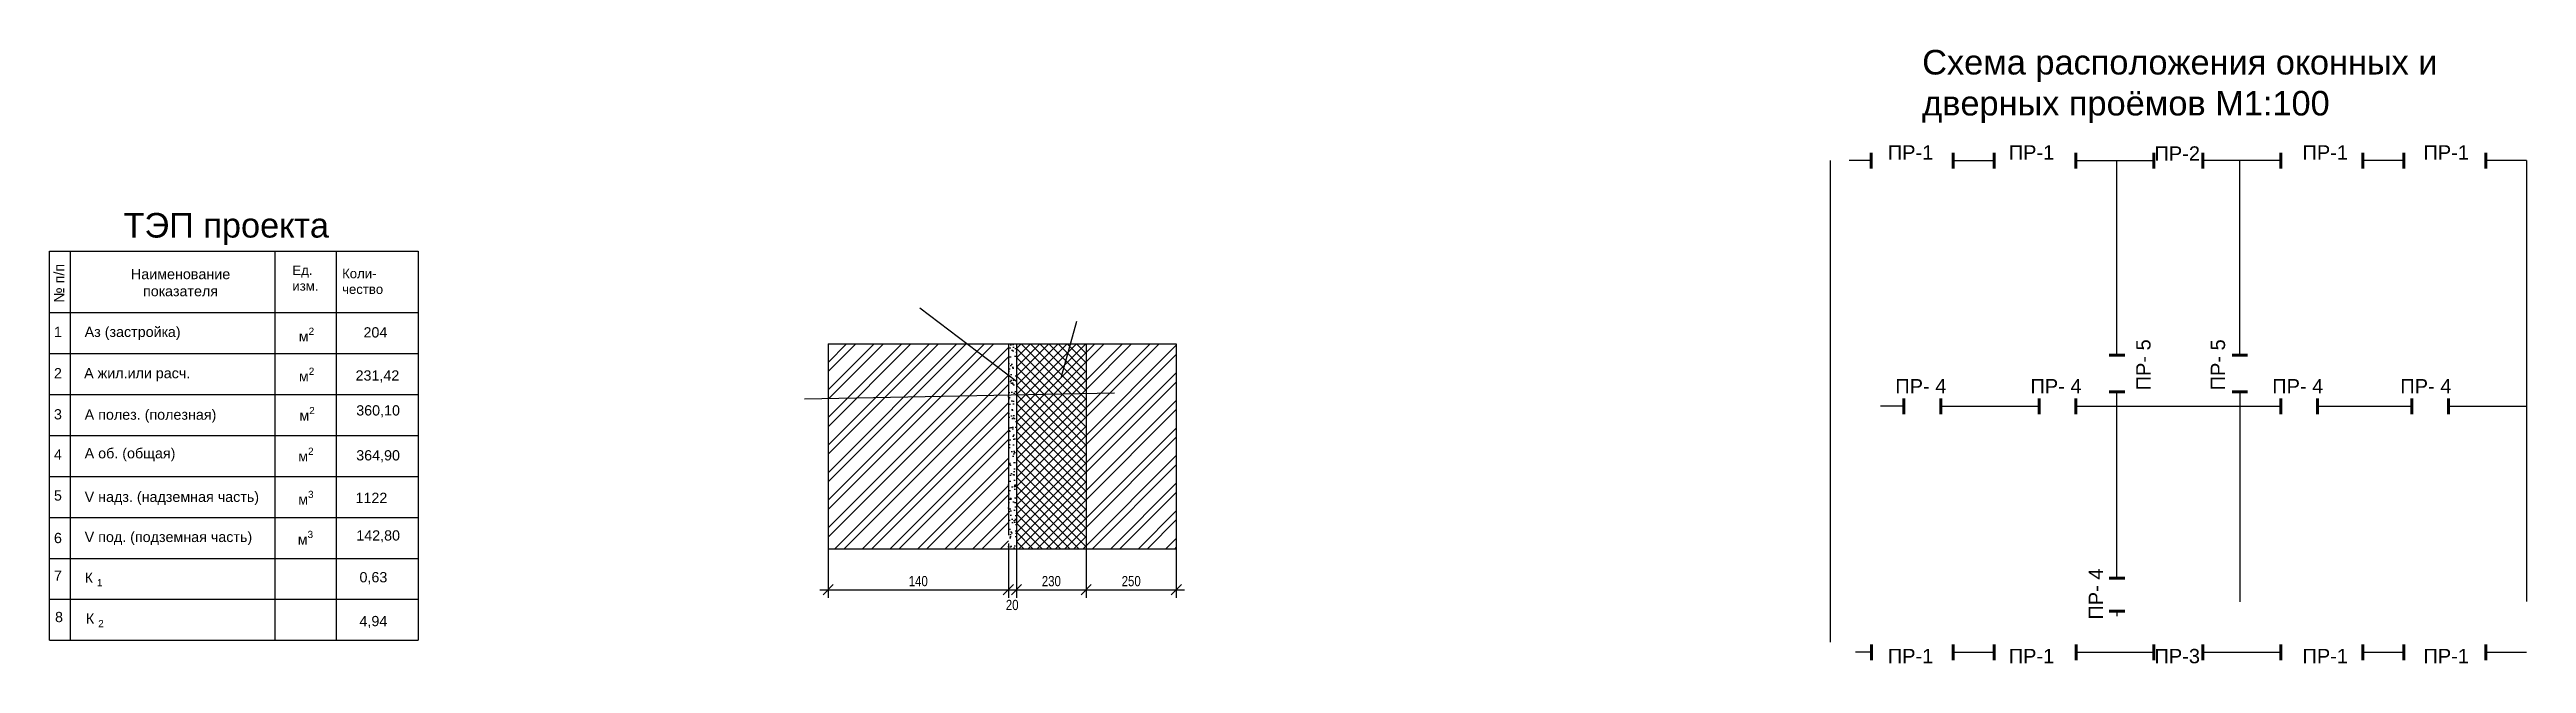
# Model space of a CAD drawing. Header units: millimetres. Extents: x -229914 to 856942, y -268655 to 87212.
# Drawn here: x 252975 to 313458, y -49221 to -34237 of the extents above; entities that cross this region are included whole.
import ezdxf

# ---------------------------------------------------------------- set-up
doc = ezdxf.new("R2010")
doc.units = ezdxf.units.MM
doc.linetypes.add('DASHDOT_axis', pattern=[24, 20, -1.5, 1, -1.5])
doc.layers.add('каменные и деревянные эл', color=7, linetype='Continuous', lineweight=60)
doc.layers.add('Ось', color=7, linetype='DASHDOT_axis', lineweight=25)
doc.styles.add('_ТЕКСТОВЫЙ', font='arial.ttf', dxfattribs={"width": 0.8})
doc.styles.get("Standard").update_dxf_attribs({"font": 'arial.ttf'})
doc.dimstyles.new('_GOST(Annotative)', dxfattribs={"dimscale": 100, "dimtxt": 2.5, "dimasz": 2.5, "dimexe": 2, "dimexo": 2, "dimgap": 0.8, "dimtad": 1, "dimtxsty": '_ТЕКСТОВЫЙ', "dimblk": 'OBLIQUE', "dimcen": 2.5, "dimdle": 2, "dimaunit": 1, "dimadec": 0, "dimazin": 0, "dimtfac": 1, "dimtmove": 1, "dimatfit": 3, "dimldrblk": 'DOT', "dimfxl": 1, "dimarcsym": 2})

msp = doc.modelspace()

# ---------------------------------------------------------------- texts
at = {"lineweight": 25}
for s, width, gutter_width, insert, char_height, attachment_point in [('\\pxt12;Схема расположения оконных и дверных проёмов М1:100', 12735.2669893, 12.5, (298701.97401, -34245.65561), 600, 1), ('ТЭП проекта', 5300.9394808, 12.5, (254780.54631, -38225.73752), 600, 1), ('\\pxqc;Наименование показателя', 3965.8234745, 1250, (258157.4568, -39591.387), 250, 3), ('\\pxql;Ед.\\Pизм.', 542.4934643, 1250, (259447.37363, -39508.59472), 230, 3), ('\\pxql,tD,3;Коли-\\Pчество', 861.4785405, 1250, (260980.26496, -39588.46632), 230, 3), ('\\pxa0.66667,sm1.07917;1', 110.1427955, 1250, (253277.04436, -41003.00352), 250, 3), ('Аз (застройка)', 3371.4609317, 1250, (253832.69225, -41002.22726), 250, 1), ('\\A1;\\pxa0.66667,sm1.07917;м{\\H0.7x;\\S2^ ;}', 110.1427955, 1250, (259437.24429, -41025.32737), 250, 3), ('\\pxa0.66667,sm1.07917;204', 110.1427955, 1250, (261223.40357, -41014.39625), 250, 3), ('\\pxa0.66667,sm1.07917;2', 110.1427955, 1250, (253277.04436, -42011.24895), 250, 3), ('А жил.или расч.', 4232.3444936, 1250, (253819.50613, -42009.50557), 250, 1), ('\\A1;\\pxa0.66667,sm1.07917;м{\\H0.7x;\\S2^ ;}', 110.1427955, 1250, (259440.10987, -42001.80575), 250, 3), ('\\pxa0.66667,sm1.07917;231,42', 110.1427955, 1250, (261515.78775, -42067.17343), 250, 3), ('360,10', 110.1427955, 1250, (261531.98619, -42918.80167), 250, 3), ('\\pxa0.66667,sm1.07917;3', 110.1427955, 1250, (253277.04436, -43014.72394), 250, 3), ('А полез. (полезная)', 3371.4609317, 1250, (253832.69225, -43022.1601), 250, 1), ('\\A1;\\pxa0.66667,sm1.07917;м{\\H0.7x;\\S2^ ;}', 110.1427955, 1250, (259451.52779, -42959.73339), 250, 3), ('\\pxa0.66667,sm1.07917;4', 110.1427955, 1250, (253277.04436, -43996.60974), 250, 3), ('А об. (общая)', 3650.2703697, 1250, (253832.69225, -43965.26121), 250, 1), ('\\A1;\\pxa0.66667,sm1.07917;м{\\H0.7x;\\S2^ ;}', 110.1427955, 1250, (259422.90447, -43954.1637), 250, 3), ('\\pxa0.66667,sm1.07917;364,90', 110.1427955, 1250, (261531.97424, -44015.59629), 250, 3), ('\\pxa0.66667,sm1.07917;5', 110.1427955, 1250, (253277.04436, -44996.12461), 250, 3), ('V надз. (надземная часть)', 4342.4952188, 1250, (253832.69225, -45028.30967), 250, 1), ('\\A1;\\pxa0.66667,sm1.07917;м{\\H0.7x;\\S3^ ;}', 110.1427955, 1250, (259422.90447, -45007.52664), 250, 3), ('\\pxa0.66667,sm1.07917;1122', 110.1427955, 1250, (261223.40357, -45055.13554), 250, 3), ('\\pxa0.66667,sm1.07917;6', 110.1427955, 1250, (253277.04436, -46034.07886), 250, 3), ('V под. (подземная часть)', 4374.3203343, 1250, (253832.69225, -46007.7807), 250, 1), ('\\A1;\\pxa0.66667,sm1.07917;м{\\H0.7x;\\S3^ ;}', 110.1427955, 1250, (259410.90285, -45983.96037), 250, 3), ('\\pxa0.66667,sm1.07917;142,80', 110.1427955, 1250, (261533.10921, -45971.28099), 250, 3), ('\\pxa0.66667,sm1.07917;7', 110.1427955, 1250, (253277.04436, -46953.18392), 250, 3), ('\\A1;К {\\H0.7x;\\S^ 1;} ', 4183.3628146, 1250, (253832.69225, -47001.57325), 250, 1), ('\\pxa0.66667,sm1.07917;0,63', 110.1427955, 1250, (261223.40357, -46990.65453), 250, 3), ('\\pxa0.66667,sm1.07917;8', 110.1427955, 1250, (253303.61592, -47962.65241), 250, 3), ('\\A1;К {\\H0.7x;\\S^ 2;}', 4183.3628146, 1250, (253862.78191, -48000.67833), 250, 1), ('\\pxa0.66667,sm1.07917;4,94', 110.1427955, 1250, (261223.40357, -48061.64213), 250, 3)]:
    msp.add_mtext_dynamic_manual_height_columns(s, width=width, gutter_width=gutter_width, heights=[0], dxfattribs=dict(at, insert=insert, char_height=char_height, attachment_point=attachment_point))
at = {"char_height": 350}
for s, width, heights, insert, attachment_point in [('ПР-1', 110.1427955, [0], (298974.35485, -36572.14798), 3), ('ПР-1', 110.1427955, [0], (301927.72041, -36572.14798), 3), ('ПР-2', 110.1427955, [0], (305486.19239, -36599.25408), 3), ('ПР-1', 110.1427955, [0], (307988.92893, -36572.14798), 1), ('ПР-1', 110.1427955, [0], (310942.29449, -36572.14798), 1), ('ПР- 4', 1345.129436, [0], (299293.39559, -42629.11333), 9), ('ПР- 4', 1345.129436, [0], (302593.22215, -42629.11333), 9), ('ПР- 4', 1345.129436, [0], (308497.84438, -42629.11333), 9), ('ПР- 4', 1345.129436, [0], (311625.18246, -42629.11333), 9), ('ПР-1', 110.1427955, [0], (298974.35485, -49214.73788), 9), ('ПР-1', 110.1427955, [0], (301927.72041, -49214.73788), 9), ('ПР-3', 110.1427955, [362.88783], (305486.16942, -49220.94525), 9), ('ПР-1', 110.1427955, [0], (307988.92893, -49214.73788), 7), ('ПР-1', 110.1427955, [0], (310942.29449, -49214.73788), 7)]:
    msp.add_mtext_dynamic_manual_height_columns(s, width=width, gutter_width=1250, heights=heights, dxfattribs=dict(at, insert=insert, attachment_point=attachment_point))
at = {"lineweight": 25, "insert": (253082.35683, -39468.19142), "char_height": 250, "attachment_point": 3, "rotation": 90}
msp.add_mtext_dynamic_manual_height_columns('№ п/п', width=932.8863684, gutter_width=1250, heights=[0], dxfattribs=at)
at = {"char_height": 350, "attachment_point": 9, "rotation": 90}
for s, insert in [('ПР- 5', (304283.57305, -41308.9237)), ('ПР- 5', (306103.33112, -41308.9237)), ('ПР- 4', (303119.06362, -46903.91883))]:
    msp.add_mtext_dynamic_manual_height_columns(s, width=1345.129436, gutter_width=1250, heights=[0], dxfattribs=dict(at, insert=insert))

# ---------------------------------------------------------------- blocks, each defined once
blk = doc.blocks.new('_Oblique')
at = {"color": 0, "linetype": 'ByBlock', "lineweight": -2}
blk.add_line((-0.5, -0.5), (0.5, 0.5), dxfattribs=at)
blk = doc.blocks.new('*D1086')
at = {"color": 0, "lineweight": -2, "transparency": 16777216}
for p, q in [((271988, -46377), (271988, -47621)), ((276388, -46292), (276388, -47621)), ((271788, -47421), (276588, -47421))]:
    blk.add_line(p, q, dxfattribs=at)
at = {"layer": 'Defpoints', "color": 0, "transparency": 16777216}
for p in [(271988, -46177), (276388, -46092), (276388, -47421)]:
    blk.add_point(p, dxfattribs=at)
at = {"color": 0, "lineweight": -2, "transparency": 16777216, "xscale": 250, "yscale": 250, "zscale": 250, "rotation": 180}
blk.add_blockref('_Oblique', (271988, -47421), dxfattribs=at)
at = {"color": 0, "lineweight": -2, "transparency": 16777216, "xscale": 250, "yscale": 250, "zscale": 250}
blk.add_blockref('_Oblique', (276388, -47421), dxfattribs=at)
at = {"color": 0, "transparency": 16777216, "insert": (274188, -47213), "char_height": 250, "attachment_point": 5, "style": '_ТЕКСТОВЫЙ'}
blk.add_mtext('140', dxfattribs=at)
blk = doc.blocks.new('_Dot')
at = {"color": 0, "linetype": 'ByBlock', "lineweight": -2}
blk.add_line((-0.5, 0), (-1, 0), dxfattribs=at)
at = {"color": 0, "linetype": 'ByBlock', "lineweight": 25, "const_width": 0.5}
blk.add_lwpolyline([(-0.25, 0, 1), (0.25, 0, 1)], format="xyb", close=True, dxfattribs=at)
blk = doc.blocks.new('*D1087')
at = {"color": 0, "lineweight": -2, "transparency": 16777216}
for p, q in [((276388, -46292), (276388, -47621)), ((276588, -46279), (276588, -47621)), ((276188, -47421), (276788, -47421))]:
    blk.add_line(p, q, dxfattribs=at)
at = {"layer": 'Defpoints', "color": 0, "transparency": 16777216}
for p in [(276388, -46092), (276588, -46079), (276588, -47421)]:
    blk.add_point(p, dxfattribs=at)
at = {"color": 0, "lineweight": -2, "transparency": 16777216, "xscale": 250, "yscale": 250, "zscale": 250, "rotation": 180}
blk.add_blockref('_Oblique', (276388, -47421), dxfattribs=at)
at = {"color": 0, "lineweight": -2, "transparency": 16777216, "xscale": 250, "yscale": 250, "zscale": 250}
blk.add_blockref('_Oblique', (276588, -47421), dxfattribs=at)
at = {"color": 0, "transparency": 16777216, "insert": (276482, -47795), "char_height": 250, "attachment_point": 5, "style": '_ТЕКСТОВЫЙ'}
blk.add_mtext('20', dxfattribs=at)
blk = doc.blocks.new('*D1088')
at = {"color": 0, "lineweight": -2, "transparency": 16777216}
for p, q in [((276588, -46279), (276588, -47621)), ((278288, -46425), (278288, -47621)), ((276388, -47421), (278488, -47421))]:
    blk.add_line(p, q, dxfattribs=at)
at = {"layer": 'Defpoints', "color": 0, "transparency": 16777216}
for p in [(276588, -46079), (278288, -46225), (278288, -47421)]:
    blk.add_point(p, dxfattribs=at)
at = {"color": 0, "lineweight": -2, "transparency": 16777216, "xscale": 250, "yscale": 250, "zscale": 250, "rotation": 180}
blk.add_blockref('_Oblique', (276588, -47421), dxfattribs=at)
at = {"color": 0, "lineweight": -2, "transparency": 16777216, "xscale": 250, "yscale": 250, "zscale": 250}
blk.add_blockref('_Oblique', (278288, -47421), dxfattribs=at)
at = {"color": 0, "transparency": 16777216, "insert": (277438, -47213), "char_height": 250, "attachment_point": 5, "style": '_ТЕКСТОВЫЙ'}
blk.add_mtext('230', dxfattribs=at)
blk = doc.blocks.new('*D1089')
at = {"color": 0, "lineweight": -2, "transparency": 16777216}
for p, q in [((278288, -46425), (278288, -47621)), ((280488, -46288), (280488, -47621)), ((278088, -47421), (280688, -47421))]:
    blk.add_line(p, q, dxfattribs=at)
at = {"layer": 'Defpoints', "color": 0, "transparency": 16777216}
for p in [(278288, -46225), (280488, -46088), (280488, -47421)]:
    blk.add_point(p, dxfattribs=at)
at = {"color": 0, "lineweight": -2, "transparency": 16777216, "xscale": 250, "yscale": 250, "zscale": 250, "rotation": 180}
blk.add_blockref('_Oblique', (278288, -47421), dxfattribs=at)
at = {"color": 0, "lineweight": -2, "transparency": 16777216, "xscale": 250, "yscale": 250, "zscale": 250}
blk.add_blockref('_Oblique', (280488, -47421), dxfattribs=at)
at = {"color": 0, "transparency": 16777216, "insert": (279388, -47213), "char_height": 250, "attachment_point": 5, "style": '_ТЕКСТОВЫЙ'}
blk.add_mtext('250', dxfattribs=at)

# ---------------------------------------------------------------- dimensions: what is measured, and where the dimension line sits
for base, p1, p2, text, picture, middle in [((276388.44436, -47420.81278), (271988.44436, -46177.22795), (276388.44436, -46092.4297), '140', '*D1086', (274188.44436, -47213.16953)), ((278288.44436, -47420.81278), (276588.44436, -46078.71084), (278288.44436, -46225.38993), '230', '*D1088', (277438.44436, -47213.08426)), ((280488.44436, -47420.81278), (278288.44436, -46225.38993), (280488.44436, -46088.19848), '250', '*D1089', (279388.44436, -47213.16953))]:
    dim = msp.add_linear_dim(base=base, p1=p1, p2=p2, text=text, dimstyle='_GOST(Annotative)')
    dim.commit()
    dim.dimension.update_dxf_attribs({"geometry": picture, "text_midpoint": middle})
dim = msp.add_linear_dim(base=(276588.44436, -47420.81278), p1=(276388.44436, -46092.4297), p2=(276588.44436, -46078.71084), text='20', dimstyle='_GOST(Annotative)', override={"dimtmove": 2})
dim.commit()
dim.dimension.update_dxf_attribs({"geometry": '*D1087', "text_midpoint": (276481.69221, -47795.36892), "dimtype": 160})

# ---------------------------------------------------------------- hatches: boundary and pattern name
h = msp.add_hatch()
h.set_pattern_fill('ANSI32', color=256, scale=50)
h.paths.add_polyline_path([(276388.44436, -41420.81278), (271988.44436, -41420.81278), (271988.44436, -46420.81278), (276388.44436, -46420.81278)])
h.paths.add_polyline_path([(280488.44436, -41420.81278), (278288.44436, -41420.81278), (278288.44436, -46420.81278), (280488.44436, -46420.81278)])
h = msp.add_hatch()
h.set_pattern_fill('AR-SAND', color=256, scale=4.4)
h.paths.add_polyline_path([(276588.44436, -41420.81278), (276388.44436, -41420.81278), (276388.44436, -46420.81278), (276588.44436, -46420.81278)])
h = msp.add_hatch()
h.set_pattern_fill('ANSI37', color=256, scale=50)
h.paths.add_polyline_path([(278288.44436, -41420.81278), (276588.44436, -41420.81278), (276588.44436, -46420.81278), (278288.44436, -46420.81278)])

# ---------------------------------------------------------------- linework, layer by layer
for p, q in [((253474.94377, -39155.79253), (253474.94377, -48655.79253)), ((258474.94377, -39155.79253), (258474.94377, -48655.79253)), ((259974.94377, -39155.79253), (259974.94377, -48655.79253)), ((252974.94377, -40655.79253), (261974.94377, -40655.79253)), ((252974.94377, -41655.79253), (261974.94377, -41655.79253)), ((271988.44436, -41420.81278), (271988.44436, -46420.81278)), ((271988.44436, -41420.81278), (280488.44436, -41420.81278)), ((276388.44436, -41420.81278), (276388.44436, -46092.4297)), ((276588.44436, -41420.81278), (276588.44436, -46420.81278)), ((278288.44436, -41420.81278), (278288.44436, -46420.81278)), ((280488.44436, -41420.81278), (280488.44436, -46420.81278)), ((252974.94377, -42655.79253), (261974.94377, -42655.79253)), ((303458.32467, -47142.51588), (303458.32467, -42592.51588)), ((252974.94377, -43655.79253), (261974.94377, -43655.79253)), ((252974.94377, -44655.79253), (261974.94377, -44655.79253)), ((252974.94377, -45655.79253), (261974.94377, -45655.79253)), ((271988.44436, -46420.81278), (280488.44436, -46420.81278)), ((252974.94377, -46655.79253), (261974.94377, -46655.79253)), ((252974.94377, -47655.79253), (261974.94377, -47655.79253)), ((252974.94377, -48655.79253), (261974.94377, -48655.79253))]:
    msp.add_line(p, q)
for points in [[(296458.32467, -36942.51588), (296458.32467, -48705.38657)], [(297458.32467, -36942.51588), (296915.6739, -36942.51588)], [(313458.32467, -36942.51588), (313458.32467, -47709.90362)], [(252974.94377, -48655.79253), (252974.94377, -39155.79253), (261974.94377, -39155.79253), (261974.94377, -48655.79253)], [(276588.44436, -42338.88495), (274227.1602, -40548.30879)], [(277685.90357, -42215.07038), (278059.9751, -40865.35817)], [(278979.8884, -42623.81619), (271410.44483, -42773.78317)], [(298258.32467, -42942.51588), (297688.05859, -42942.51588)], [(306458.32467, -42592.51588), (306458.32467, -47713.88347)], [(303458.32467, -47942.51588), (303458.32467, -48066.76887)], [(297462.91437, -48942.3764), (297076.10859, -48942.51588)]]:
    msp.add_lwpolyline(points)
at = {"layer": 'каменные и деревянные эл'}
for p, q in [((297458.32467, -36757.6929), (297458.32467, -37137.6929)), ((299458.32467, -36757.6929), (299458.32467, -37137.6929)), ((300458.32467, -36757.6929), (300458.32467, -37137.6929)), ((302458.32467, -36757.6929), (302458.32467, -37137.6929)), ((304358.32467, -36757.6929), (304358.32467, -37137.6929)), ((305558.32467, -36757.6929), (305558.32467, -37137.6929)), ((307458.32467, -36757.6929), (307458.32467, -37137.6929)), ((309462.72825, -36757.6929), (309462.72825, -37137.6929)), ((310462.72852, -36757.69613), (310462.72852, -37137.69613)), ((312462.72906, -36757.6929), (312462.72906, -37137.6929)), ((303268.32467, -41692.51588), (303648.32467, -41692.51588)), ((306268.32467, -41692.51588), (306648.32467, -41692.51588)), ((298258.32467, -42757.6929), (298258.32467, -43137.6929)), ((299158.32467, -42757.6929), (299158.32467, -43137.6929)), ((301558.32467, -42757.6929), (301558.32467, -43137.6929)), ((302458.32467, -42757.6929), (302458.32467, -43137.6929)), ((303268.32467, -42592.51588), (303648.32467, -42592.51588)), ((306268.32467, -42592.51588), (306648.32467, -42592.51588)), ((307458.32467, -42757.6929), (307458.32467, -43137.6929)), ((308358.32467, -42757.6929), (308358.32467, -43137.6929)), ((310658.32467, -42757.6929), (310658.32467, -43137.6929)), ((311558.32467, -42757.6929), (311558.32467, -43137.6929)), ((303268.32467, -47142.51588), (303648.32467, -47142.51588)), ((303268.32467, -47942.51588), (303648.32467, -47942.51588)), ((297462.65173, -48757.55351), (297462.65173, -49137.55351)), ((299462.85857, -48760.78146), (299462.85857, -49140.78146)), ((300462.72928, -48762.39531), (300462.72928, -49142.39531)), ((302462.72927, -48761.65015), (302462.72927, -49141.65015)), ((304358.32467, -48760.94389), (304358.32467, -49140.94389)), ((305558.32467, -48760.4968), (305558.32467, -49140.4968)), ((307463.05064, -48759.78714), (307463.05064, -49139.78714)), ((309462.72924, -48759.0421), (309462.72924, -49139.0421)), ((310462.72924, -48758.66952), (310462.72924, -49138.66952)), ((312462.72923, -48757.92436), (312462.72923, -49137.92436))]:
    msp.add_line(p, q, dxfattribs=at)
at = {"layer": 'Ось'}
for p, q in [((299458.32467, -36942.51588), (300458.32467, -36942.51588)), ((302458.32467, -36942.51588), (304358.32467, -36942.51588)), ((303458.32467, -41692.51588), (303458.32467, -36942.51588)), ((307458.32467, -36942.51588), (305558.32467, -36942.51588)), ((306458.32467, -41692.51588), (306458.32467, -36942.51588)), ((310462.72852, -36942.51911), (309462.72825, -36942.51588)), ((313458.32467, -36942.51588), (312462.72906, -36942.51588)), ((299158.32467, -42942.51588), (301558.32467, -42942.51588)), ((302458.32467, -42942.51588), (307458.32467, -42942.51588)), ((308358.32467, -42942.51588), (310658.32467, -42942.51588)), ((311558.32467, -42942.51588), (313458.32467, -42942.51588)), ((299462.85857, -48945.60444), (300462.72928, -48947.21829)), ((302462.72927, -48946.47313), (304358.32467, -48945.76687)), ((305558.32467, -48945.31978), (307463.05064, -48944.61011)), ((309462.72924, -48943.86507), (310462.72924, -48943.4925)), ((312462.72923, -48942.74734), (313458.32467, -48942.3764))]:
    msp.add_line(p, q, dxfattribs=at)

msp.set_redraw_order([(e.dxf.handle, doc.entitydb.next_handle()) for e in msp.query("TEXT MTEXT ATTDEF DIMENSION ARC_DIMENSION")])  # texts and dimensions are drawn at this point

doc.saveas('drawing.dxf')
